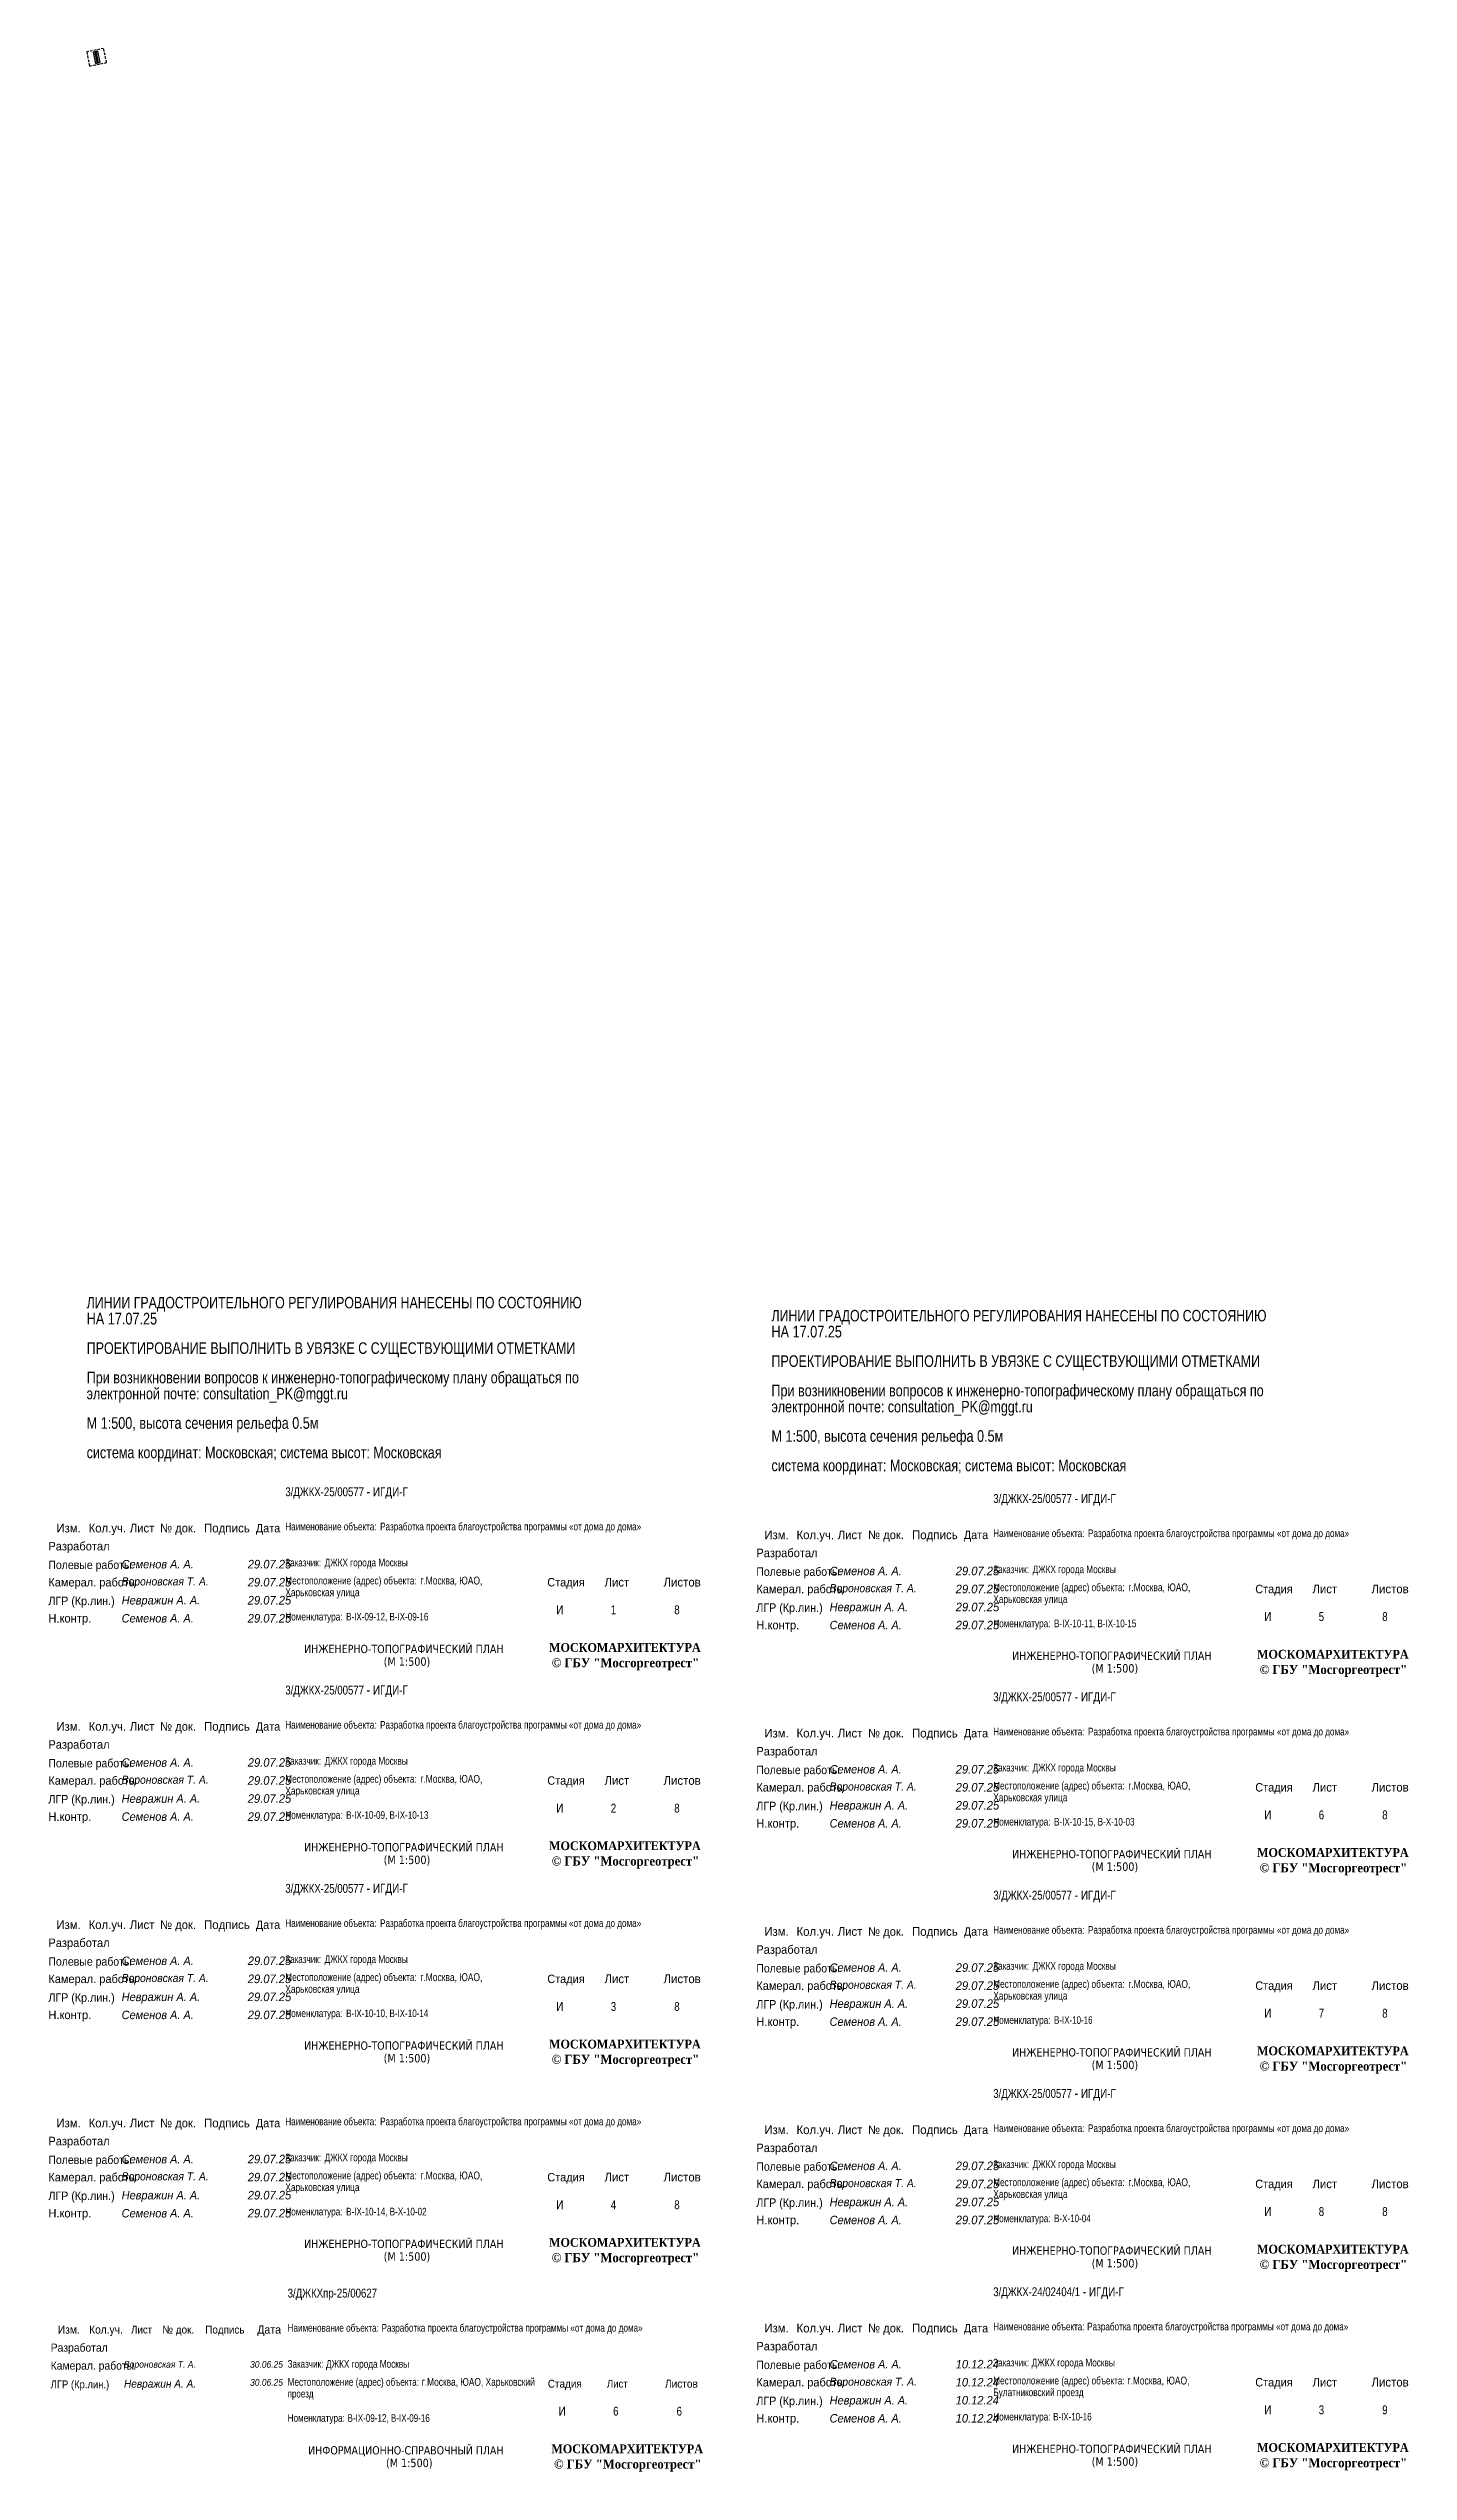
# Model space of a CAD drawing. Extents: x 8646 to 18206, y -17605 to -192.
# Drawn here: x 11242.9 to 11431.5, y -9193.9 to -8857.9 of the extents above; entities that cross this region are included whole.
import ezdxf

# ---------------------------------------------------------------- set-up
doc = ezdxf.new("R2010")
doc.units = 0
doc.linetypes.add('DASHED', pattern=[0.75, 0.5, -0.25])
doc.linetypes.add('LINK_СТАВРОПОЛЬСКАЯ_П_УСЛО', pattern=[0])
doc.layers.get('0').update_dxf_attribs({"linetype": 'CONTINUOUS'})
doc.layers.add('ДВ_ГП_П_МАФ', color=20, linetype='CONTINUOUS')
doc.layers.add('ДВ_ГП_П_СТЕЛА', color=11, linetype='CONTINUOUS')
doc.styles.add('STYLE-ARIAL_NARROW', font='ARIALN.TTF')
doc.styles.add('STYLE-P131', font='P131.ttf')
doc.styles.add('STYLE-P131_IF', font='')
doc.styles.add('STYLE-TAHOMA', font='tahoma.ttf')
doc.styles.add('STYLE-TIMES_NEW_ROMAN', font='timesbd.ttf')
doc.styles.get('STYLE-P131_IF').set_extended_font_data('P131', italic=True)

msp = doc.modelspace()

# ---------------------------------------------------------------- texts
at = {"color": 1, "linetype": 'CONTINUOUS', "style": 'STYLE-ARIAL_NARROW'}
for s, height, width, p in [('ЛИНИИ ГРАДОСТРОИТЕЛЬНОГО РЕГУЛИРОВАНИЯ НАНЕСЕНЫ ПО СОСТОЯНИЮ ', 1.58555, 0.943363, (11248.214, -9032.648)), ('НА 17.07.25', 1.614, 0.950238, (11248.214, -9034.882)), ('ЛИНИИ ГРАДОСТРОИТЕЛЬНОГО РЕГУЛИРОВАНИЯ НАНЕСЕНЫ ПО СОСТОЯНИЮ ', 1.58555, 0.943363, (11343.176, -9034.453)), ('НА 17.07.25', 1.614, 0.950238, (11343.176, -9036.686)), ('ПРОЕКТИРОВАНИЕ ВЫПОЛНИТЬ В УВЯЗКЕ С СУЩЕСТВУЮЩИМИ ОТМЕТКАМИ', 1.59728, 0.946228, (11248.214, -9038.958)), ('ПРОЕКТИРОВАНИЕ ВЫПОЛНИТЬ В УВЯЗКЕ С СУЩЕСТВУЮЩИМИ ОТМЕТКАМИ', 1.59728, 0.946228, (11343.176, -9040.763))]:
    msp.add_text(s, height=height, dxfattribs=dict(at, width=width)).set_placement(p)
at = {"color": 7, "linetype": 'CONTINUOUS'}
for s, height, style, width, p in [('При возникновении вопросов к инженерно-топографическому плану обращаться по ', 1.60537, 'STYLE-ARIAL_NARROW', 0.948179, (11248.214, -9043.042)), ('электронной почте: consultation_PK@mggt.ru', 1.59479, 'STYLE-ARIAL_NARROW', 0.945624, (11248.214, -9045.265)), ('электронной почте: consultation_PK@mggt.ru', 1.59479, 'STYLE-ARIAL_NARROW', 0.945624, (11343.176, -9047.069)), ('При возникновении вопросов к инженерно-топографическому плану обращаться по ', 1.60537, 'STYLE-ARIAL_NARROW', 0.948179, (11343.176, -9044.846)), ('М 1:500, высота сечения рельефа 0.5м', 1.6098, 'STYLE-ARIAL_NARROW', 0.94924, (11248.214, -9049.35)), ('система координат: Московская; система высот: Московская', 1.59998, 'STYLE-ARIAL_NARROW', 0.946881, (11248.214, -9053.428)), ('М 1:500, высота сечения рельефа 0.5м', 1.6098, 'STYLE-ARIAL_NARROW', 0.94924, (11343.176, -9051.154)), ('система координат: Московская; система высот: Московская', 1.59998, 'STYLE-ARIAL_NARROW', 0.946881, (11343.176, -9055.232)), ('3/ДЖКХ-25/00577', 1.22343, 'STYLE-ARIAL_NARROW', 0.950994, (11275.762, -9058.692)), ('-', 1.327, 'STYLE-ARIAL_NARROW', 0.979944, (11287.045, -9058.721)), ('ИГДИ-Г', 1.2519, 'STYLE-ARIAL_NARROW', 0.95943, (11287.913, -9058.7)), ('3/ДЖКХ-25/00577', 1.22343, 'STYLE-ARIAL_NARROW', 0.950994, (11373.936, -9059.63)), ('ИГДИ-Г', 1.2519, 'STYLE-ARIAL_NARROW', 0.95943, (11386.088, -9059.638)), ('-', 1.327, 'STYLE-ARIAL_NARROW', 0.979944, (11385.22, -9059.659)), ('Разработал', 1.182, 'STYLE-P131', 0.972947, (11242.903, -9066.215)), ('Изм.', 1.2015, 'STYLE-P131', 0.978619, (11244.019, -9063.72)), ('Кол.уч.', 1.2036, 'STYLE-P131', 0.979222, (11248.483, -9063.721)), ('Лист', 1.2019, 'STYLE-P131', 0.978724, (11254.186, -9063.721)), ('№ док.', 1.1884, 'STYLE-P131', 0.974807, (11258.402, -9063.717)), ('Подпись', 1.2156, 'STYLE-P131', 0.982602, (11264.478, -9063.724)), ('Дата', 1.1643, 'STYLE-P131', 0.967611, (11271.67, -9063.71)), ('Наименование объекта:', 1.0538, 'STYLE-ARIAL_NARROW', 0.930396, (11275.762, -9063.43)), ('Разработка проекта благоустройства программы «от дома до дома»', 1.0577, 'STYLE-ARIAL_NARROW', 0.931841, (11288.905, -9063.431)), ('Изм.', 1.2015, 'STYLE-P131', 0.978619, (11342.194, -9064.659)), ('Кол.уч.', 1.2036, 'STYLE-P131', 0.979222, (11346.658, -9064.659)), ('Лист', 1.2019, 'STYLE-P131', 0.978724, (11352.361, -9064.659)), ('№ док.', 1.1884, 'STYLE-P131', 0.974807, (11356.577, -9064.655)), ('Подпись', 1.2156, 'STYLE-P131', 0.982602, (11362.653, -9064.662)), ('Дата', 1.1643, 'STYLE-P131', 0.967611, (11369.845, -9064.648)), ('Наименование объекта:', 1.0538, 'STYLE-ARIAL_NARROW', 0.930396, (11373.936, -9064.368)), ('Разработка проекта благоустройства программы «от дома до дома»', 1.0577, 'STYLE-ARIAL_NARROW', 0.931841, (11387.08, -9064.369)), ('Полевые работы', 1.16746, 'STYLE-P131', 0.933178, (11242.903, -9068.802)), ('Семенов А. А.', 1.16961, 'STYLE-P131_IF', 0.96923, (11253.07, -9068.712)), ('29.07.25', 1.1883, 'STYLE-P131_IF', 0.974778, (11270.554, -9068.717)), ('Заказчик:', 1.0555, 'STYLE-ARIAL_NARROW', 0.931027, (11275.762, -9068.43)), ('ДЖКХ города Москвы', 1.06028, 'STYLE-ARIAL_NARROW', 0.932793, (11281.217, -9068.432)), ('Полевые работы', 1.16746, 'STYLE-P131', 0.933178, (11341.078, -9069.74)), ('Разработал', 1.182, 'STYLE-P131', 0.972947, (11341.078, -9067.153)), ('Семенов А. А.', 1.16961, 'STYLE-P131_IF', 0.96923, (11351.245, -9069.65)), ('29.07.25', 1.1883, 'STYLE-P131_IF', 0.974778, (11368.729, -9069.655)), ('Заказчик:', 1.0555, 'STYLE-ARIAL_NARROW', 0.931027, (11373.936, -9069.368)), ('ДЖКХ города Москвы', 1.06028, 'STYLE-ARIAL_NARROW', 0.932793, (11379.392, -9069.37)), ('Камерал. работы', 1.17412, 'STYLE-P131', 0.970589, (11242.903, -9071.213)), ('Вороновская Т. А.', 1.12281, 'STYLE-P131_IF', 0.9545, (11253.07, -9071.074)), ('29.07.25', 1.1883, 'STYLE-P131_IF', 0.974778, (11270.554, -9071.217)), ('Харьковская улица', 1.07496, 'STYLE-ARIAL_NARROW', 0.938117, (11275.762, -9072.561)), ('Местоположение (адрес) объекта:', 1.06224, 'STYLE-ARIAL_NARROW', 0.93351, (11275.762, -9070.932)), ('г.Москва, ЮАО, ', 1.08531, 'STYLE-ARIAL_NARROW', 0.941782, (11294.485, -9070.938)), ('Стадия', 1.1691, 'STYLE-P131', 0.969061, (11312.092, -9071.211)), ('Лист', 1.2019, 'STYLE-P131', 0.978724, (11320.028, -9071.221)), ('Листов', 1.2077, 'STYLE-P131', 0.98037, (11328.211, -9071.222)), ('Камерал. работы', 1.17412, 'STYLE-P131', 0.970589, (11341.078, -9072.151)), ('Вороновская Т. А.', 1.12281, 'STYLE-P131_IF', 0.9545, (11351.245, -9072.012)), ('29.07.25', 1.1883, 'STYLE-P131_IF', 0.974778, (11368.729, -9072.155)), ('Местоположение (адрес) объекта:', 1.06224, 'STYLE-ARIAL_NARROW', 0.93351, (11373.936, -9071.87)), ('г.Москва, ЮАО, ', 1.08531, 'STYLE-ARIAL_NARROW', 0.941782, (11392.66, -9071.877)), ('Стадия', 1.1691, 'STYLE-P131', 0.969061, (11410.267, -9072.15)), ('Лист', 1.2019, 'STYLE-P131', 0.978724, (11418.203, -9072.159)), ('Листов', 1.2077, 'STYLE-P131', 0.98037, (11426.386, -9072.16)), ('ЛГР (Кр.лин.)', 1.18308, 'STYLE-P131', 0.93832, (11242.903, -9073.806)), ('Н.контр.', 1.1891, 'STYLE-P131', 0.97503, (11242.903, -9076.217)), ('Невражин А. А.', 1.17311, 'STYLE-P131_IF', 0.970285, (11253.07, -9073.713)), ('Семенов А. А.', 1.16961, 'STYLE-P131_IF', 0.96923, (11253.07, -9076.212)), ('29.07.25', 1.1883, 'STYLE-P131_IF', 0.974778, (11270.554, -9073.717)), ('29.07.25', 1.1883, 'STYLE-P131_IF', 0.974778, (11270.554, -9076.217)), ('Номенклатура:', 1.06091, 'STYLE-ARIAL_NARROW', 0.933024, (11275.762, -9075.932)), ('B-IX-09-12, B-IX-09-16', 1.04868, 'STYLE-ARIAL_NARROW', 0.928482, (11284.193, -9075.928)), ('И', 1.255, 'STYLE-ARIAL_NARROW', 0.960302, (11313.332, -9075.076)), ('1', 1.227, 'STYLE-ARIAL_NARROW', 0.951985, (11320.896, -9075.068)), ('8', 1.227, 'STYLE-ARIAL_NARROW', 0.951985, (11329.699, -9075.068)), ('ЛГР (Кр.лин.)', 1.18308, 'STYLE-P131', 0.93832, (11341.078, -9074.744)), ('Невражин А. А.', 1.17311, 'STYLE-P131_IF', 0.970285, (11351.245, -9074.651)), ('29.07.25', 1.1883, 'STYLE-P131_IF', 0.974778, (11368.729, -9074.655)), ('Харьковская улица', 1.07496, 'STYLE-ARIAL_NARROW', 0.938117, (11373.936, -9073.499)), ('И', 1.255, 'STYLE-ARIAL_NARROW', 0.960302, (11411.507, -9076.014)), ('5', 1.227, 'STYLE-ARIAL_NARROW', 0.951985, (11419.071, -9076.006)), ('8', 1.227, 'STYLE-ARIAL_NARROW', 0.951985, (11427.874, -9076.006)), ('ИНЖЕНЕРНО-ТОПОГРАФИЧЕСКИЙ ПЛАН ', 1.15576, 'STYLE-TAHOMA', 0.964996, (11278.365, -9080.458)), ('Н.контр.', 1.1891, 'STYLE-P131', 0.97503, (11341.078, -9077.155)), ('Семенов А. А.', 1.16961, 'STYLE-P131_IF', 0.96923, (11351.245, -9077.15)), ('29.07.25', 1.1883, 'STYLE-P131_IF', 0.974778, (11368.729, -9077.155)), ('Номенклатура:', 1.06091, 'STYLE-ARIAL_NARROW', 0.933024, (11373.936, -9076.87)), ('B-IX-10-11, B-IX-10-15', 1.04868, 'STYLE-ARIAL_NARROW', 0.928482, (11382.368, -9076.866)), ('(M 1:500)', 1.1675, 'STYLE-TAHOMA', 0.968588, (11289.401, -9082.211)), ('МОСКОМАРХИТЕКТУРА', 1.21567, 'STYLE-TIMES_NEW_ROMAN', 0.914622, (11312.34, -9080.281)), ('© ГБУ "Мосгоргеотрест" ', 1.25663, 'STYLE-TIMES_NEW_ROMAN', 0.92792, (11312.712, -9082.417)), ('ИНЖЕНЕРНО-ТОПОГРАФИЧЕСКИЙ ПЛАН ', 1.15576, 'STYLE-TAHOMA', 0.964996, (11376.54, -9081.396)), ('(M 1:500)', 1.1675, 'STYLE-TAHOMA', 0.968588, (11387.576, -9083.149)), ('МОСКОМАРХИТЕКТУРА', 1.21567, 'STYLE-TIMES_NEW_ROMAN', 0.914622, (11410.515, -9081.219)), ('© ГБУ "Мосгоргеотрест" ', 1.25663, 'STYLE-TIMES_NEW_ROMAN', 0.92792, (11410.887, -9083.355)), ('3/ДЖКХ-25/00577', 1.22343, 'STYLE-ARIAL_NARROW', 0.950994, (11275.762, -9086.192)), ('3/ДЖКХ-25/00577', 1.22343, 'STYLE-ARIAL_NARROW', 0.950994, (11275.762, -9086.192)), ('-', 1.327, 'STYLE-ARIAL_NARROW', 0.979944, (11287.045, -9086.221)), ('-', 1.327, 'STYLE-ARIAL_NARROW', 0.979944, (11287.045, -9086.221)), ('ИГДИ-Г', 1.2519, 'STYLE-ARIAL_NARROW', 0.95943, (11287.913, -9086.2)), ('ИГДИ-Г', 1.2519, 'STYLE-ARIAL_NARROW', 0.95943, (11287.913, -9086.2)), ('3/ДЖКХ-25/00577', 1.22343, 'STYLE-ARIAL_NARROW', 0.950994, (11373.936, -9087.13)), ('-', 1.327, 'STYLE-ARIAL_NARROW', 0.979944, (11385.22, -9087.159)), ('ИГДИ-Г', 1.2519, 'STYLE-ARIAL_NARROW', 0.95943, (11386.088, -9087.138)), ('Разработал', 1.182, 'STYLE-P131', 0.972947, (11242.903, -9093.715)), ('Изм.', 1.2015, 'STYLE-P131', 0.978619, (11244.019, -9091.22)), ('Кол.уч.', 1.2036, 'STYLE-P131', 0.979222, (11248.483, -9091.221)), ('Лист', 1.2019, 'STYLE-P131', 0.978724, (11254.186, -9091.221)), ('№ док.', 1.1884, 'STYLE-P131', 0.974807, (11258.402, -9091.217)), ('Подпись', 1.2156, 'STYLE-P131', 0.982602, (11264.478, -9091.224)), ('Дата', 1.1643, 'STYLE-P131', 0.967611, (11271.67, -9091.21)), ('Наименование объекта:', 1.0538, 'STYLE-ARIAL_NARROW', 0.930396, (11275.762, -9090.93)), ('Разработка проекта благоустройства программы «от дома до дома»', 1.0577, 'STYLE-ARIAL_NARROW', 0.931841, (11288.905, -9090.931)), ('Изм.', 1.2015, 'STYLE-P131', 0.978619, (11342.194, -9092.159)), ('Кол.уч.', 1.2036, 'STYLE-P131', 0.979222, (11346.658, -9092.159)), ('Лист', 1.2019, 'STYLE-P131', 0.978724, (11352.361, -9092.159)), ('№ док.', 1.1884, 'STYLE-P131', 0.974807, (11356.577, -9092.155)), ('Подпись', 1.2156, 'STYLE-P131', 0.982602, (11362.653, -9092.162)), ('Дата', 1.1643, 'STYLE-P131', 0.967611, (11369.845, -9092.148)), ('Наименование объекта:', 1.0538, 'STYLE-ARIAL_NARROW', 0.930396, (11373.936, -9091.868)), ('Разработка проекта благоустройства программы «от дома до дома»', 1.0577, 'STYLE-ARIAL_NARROW', 0.931841, (11387.08, -9091.869)), ('Полевые работы', 1.16746, 'STYLE-P131', 0.933178, (11242.903, -9096.302)), ('Семенов А. А.', 1.16961, 'STYLE-P131_IF', 0.96923, (11253.07, -9096.212)), ('29.07.25', 1.1883, 'STYLE-P131_IF', 0.974778, (11270.554, -9096.217)), ('Заказчик:', 1.0555, 'STYLE-ARIAL_NARROW', 0.931027, (11275.762, -9095.93)), ('ДЖКХ города Москвы', 1.06028, 'STYLE-ARIAL_NARROW', 0.932793, (11281.217, -9095.932)), ('Разработал', 1.182, 'STYLE-P131', 0.972947, (11341.078, -9094.653)), ('Заказчик:', 1.0555, 'STYLE-ARIAL_NARROW', 0.931027, (11373.936, -9096.868)), ('ДЖКХ города Москвы', 1.06028, 'STYLE-ARIAL_NARROW', 0.932793, (11379.392, -9096.87)), ('Камерал. работы', 1.17412, 'STYLE-P131', 0.970589, (11242.903, -9098.713)), ('Вороновская Т. А.', 1.12281, 'STYLE-P131_IF', 0.9545, (11253.07, -9098.574)), ('29.07.25', 1.1883, 'STYLE-P131_IF', 0.974778, (11270.554, -9098.717)), ('Харьковская улица', 1.07496, 'STYLE-ARIAL_NARROW', 0.938117, (11275.762, -9100.061)), ('Местоположение (адрес) объекта:', 1.06224, 'STYLE-ARIAL_NARROW', 0.93351, (11275.762, -9098.432)), ('г.Москва, ЮАО, ', 1.08531, 'STYLE-ARIAL_NARROW', 0.941782, (11294.485, -9098.438)), ('Стадия', 1.1691, 'STYLE-P131', 0.969061, (11312.092, -9098.711)), ('Лист', 1.2019, 'STYLE-P131', 0.978724, (11320.028, -9098.721)), ('Листов', 1.2077, 'STYLE-P131', 0.98037, (11328.211, -9098.722)), ('Полевые работы', 1.16746, 'STYLE-P131', 0.933178, (11341.078, -9097.24)), ('Камерал. работы', 1.17412, 'STYLE-P131', 0.970589, (11341.078, -9099.651)), ('Вороновская Т. А.', 1.12281, 'STYLE-P131_IF', 0.9545, (11351.245, -9099.512)), ('Семенов А. А.', 1.16961, 'STYLE-P131_IF', 0.96923, (11351.245, -9097.15)), ('29.07.25', 1.1883, 'STYLE-P131_IF', 0.974778, (11368.729, -9097.155)), ('29.07.25', 1.1883, 'STYLE-P131_IF', 0.974778, (11368.729, -9099.655)), ('Местоположение (адрес) объекта:', 1.06224, 'STYLE-ARIAL_NARROW', 0.93351, (11373.936, -9099.37)), ('г.Москва, ЮАО, ', 1.08531, 'STYLE-ARIAL_NARROW', 0.941782, (11392.66, -9099.377)), ('Стадия', 1.1691, 'STYLE-P131', 0.969061, (11410.267, -9099.65)), ('Лист', 1.2019, 'STYLE-P131', 0.978724, (11418.203, -9099.659)), ('Листов', 1.2077, 'STYLE-P131', 0.98037, (11426.386, -9099.66)), ('ЛГР (Кр.лин.)', 1.18308, 'STYLE-P131', 0.93832, (11242.903, -9101.306)), ('Н.контр.', 1.1891, 'STYLE-P131', 0.97503, (11242.903, -9103.717)), ('Невражин А. А.', 1.17311, 'STYLE-P131_IF', 0.970285, (11253.07, -9101.213)), ('Семенов А. А.', 1.16961, 'STYLE-P131_IF', 0.96923, (11253.07, -9103.712)), ('29.07.25', 1.1883, 'STYLE-P131_IF', 0.974778, (11270.554, -9101.217)), ('29.07.25', 1.1883, 'STYLE-P131_IF', 0.974778, (11270.554, -9103.717)), ('Номенклатура:', 1.06091, 'STYLE-ARIAL_NARROW', 0.933024, (11275.762, -9103.432)), ('B-IX-10-09, B-IX-10-13', 1.04868, 'STYLE-ARIAL_NARROW', 0.928482, (11284.193, -9103.428)), ('И', 1.255, 'STYLE-ARIAL_NARROW', 0.960302, (11313.332, -9102.576)), ('2', 1.227, 'STYLE-ARIAL_NARROW', 0.951985, (11320.896, -9102.568)), ('8', 1.227, 'STYLE-ARIAL_NARROW', 0.951985, (11329.699, -9102.568)), ('ЛГР (Кр.лин.)', 1.18308, 'STYLE-P131', 0.93832, (11341.078, -9102.244)), ('Невражин А. А.', 1.17311, 'STYLE-P131_IF', 0.970285, (11351.245, -9102.151)), ('29.07.25', 1.1883, 'STYLE-P131_IF', 0.974778, (11368.729, -9102.155)), ('Харьковская улица', 1.07496, 'STYLE-ARIAL_NARROW', 0.938117, (11373.936, -9100.999)), ('И', 1.255, 'STYLE-ARIAL_NARROW', 0.960302, (11411.507, -9103.514)), ('6', 1.227, 'STYLE-ARIAL_NARROW', 0.951985, (11419.071, -9103.506)), ('8', 1.227, 'STYLE-ARIAL_NARROW', 0.951985, (11427.874, -9103.506)), ('Н.контр.', 1.1891, 'STYLE-P131', 0.97503, (11341.078, -9104.655)), ('Семенов А. А.', 1.16961, 'STYLE-P131_IF', 0.96923, (11351.245, -9104.65)), ('29.07.25', 1.1883, 'STYLE-P131_IF', 0.974778, (11368.729, -9104.655)), ('Номенклатура:', 1.06091, 'STYLE-ARIAL_NARROW', 0.933024, (11373.936, -9104.37)), ('B-IX-10-15, B-X-10-03', 1.05283, 'STYLE-ARIAL_NARROW', 0.930035, (11382.368, -9104.368)), ('ИНЖЕНЕРНО-ТОПОГРАФИЧЕСКИЙ ПЛАН ', 1.15576, 'STYLE-TAHOMA', 0.964996, (11278.365, -9107.958)), ('(M 1:500)', 1.1675, 'STYLE-TAHOMA', 0.968588, (11289.401, -9109.711)), ('МОСКОМАРХИТЕКТУРА', 1.21567, 'STYLE-TIMES_NEW_ROMAN', 0.914622, (11312.34, -9107.781)), ('© ГБУ "Мосгоргеотрест" ', 1.25663, 'STYLE-TIMES_NEW_ROMAN', 0.92792, (11312.712, -9109.917)), ('ИНЖЕНЕРНО-ТОПОГРАФИЧЕСКИЙ ПЛАН ', 1.15576, 'STYLE-TAHOMA', 0.964996, (11376.54, -9108.896)), ('МОСКОМАРХИТЕКТУРА', 1.21567, 'STYLE-TIMES_NEW_ROMAN', 0.914622, (11410.515, -9108.719)), ('3/ДЖКХ-25/00577', 1.22343, 'STYLE-ARIAL_NARROW', 0.950994, (11275.762, -9113.692)), ('ИГДИ-Г', 1.2519, 'STYLE-ARIAL_NARROW', 0.95943, (11287.913, -9113.7)), ('(M 1:500)', 1.1675, 'STYLE-TAHOMA', 0.968588, (11387.576, -9110.649)), ('© ГБУ "Мосгоргеотрест" ', 1.25663, 'STYLE-TIMES_NEW_ROMAN', 0.92792, (11410.887, -9110.855)), ('-', 1.327, 'STYLE-ARIAL_NARROW', 0.979944, (11287.045, -9113.721)), ('3/ДЖКХ-25/00577', 1.22343, 'STYLE-ARIAL_NARROW', 0.950994, (11373.936, -9114.63)), ('-', 1.327, 'STYLE-ARIAL_NARROW', 0.979944, (11385.22, -9114.659)), ('ИГДИ-Г', 1.2519, 'STYLE-ARIAL_NARROW', 0.95943, (11386.088, -9114.638)), ('Изм.', 1.2015, 'STYLE-P131', 0.978619, (11244.019, -9118.72)), ('Кол.уч.', 1.2036, 'STYLE-P131', 0.979222, (11248.483, -9118.721)), ('Лист', 1.2019, 'STYLE-P131', 0.978724, (11254.186, -9118.721)), ('№ док.', 1.1884, 'STYLE-P131', 0.974807, (11258.402, -9118.717)), ('Подпись', 1.2156, 'STYLE-P131', 0.982602, (11264.478, -9118.724)), ('Дата', 1.1643, 'STYLE-P131', 0.967611, (11271.67, -9118.71)), ('Наименование объекта:', 1.0538, 'STYLE-ARIAL_NARROW', 0.930396, (11275.762, -9118.43)), ('Разработка проекта благоустройства программы «от дома до дома»', 1.0577, 'STYLE-ARIAL_NARROW', 0.931841, (11288.905, -9118.431)), ('Изм.', 1.2015, 'STYLE-P131', 0.978619, (11342.194, -9119.659)), ('Кол.уч.', 1.2036, 'STYLE-P131', 0.979222, (11346.658, -9119.659)), ('Лист', 1.2019, 'STYLE-P131', 0.978724, (11352.361, -9119.659)), ('№ док.', 1.1884, 'STYLE-P131', 0.974807, (11356.577, -9119.655)), ('Подпись', 1.2156, 'STYLE-P131', 0.982602, (11362.653, -9119.662)), ('Дата', 1.1643, 'STYLE-P131', 0.967611, (11369.845, -9119.648)), ('Наименование объекта:', 1.0538, 'STYLE-ARIAL_NARROW', 0.930396, (11373.936, -9119.368)), ('Разработка проекта благоустройства программы «от дома до дома»', 1.0577, 'STYLE-ARIAL_NARROW', 0.931841, (11387.08, -9119.369)), ('Полевые работы', 1.16746, 'STYLE-P131', 0.933178, (11242.903, -9123.802)), ('Разработал', 1.182, 'STYLE-P131', 0.972947, (11242.903, -9121.215)), ('Семенов А. А.', 1.16961, 'STYLE-P131_IF', 0.96923, (11253.07, -9123.712)), ('29.07.25', 1.1883, 'STYLE-P131_IF', 0.974778, (11270.554, -9123.717)), ('Заказчик:', 1.0555, 'STYLE-ARIAL_NARROW', 0.931027, (11275.762, -9123.43)), ('ДЖКХ города Москвы', 1.06028, 'STYLE-ARIAL_NARROW', 0.932793, (11281.217, -9123.432)), ('Разработал', 1.182, 'STYLE-P131', 0.972947, (11341.078, -9122.153)), ('Камерал. работы', 1.17412, 'STYLE-P131', 0.970589, (11242.903, -9126.213)), ('Вороновская Т. А.', 1.12281, 'STYLE-P131_IF', 0.9545, (11253.07, -9126.074)), ('29.07.25', 1.1883, 'STYLE-P131_IF', 0.974778, (11270.554, -9126.217)), ('Местоположение (адрес) объекта:', 1.06224, 'STYLE-ARIAL_NARROW', 0.93351, (11275.762, -9125.932)), ('г.Москва, ЮАО, ', 1.08531, 'STYLE-ARIAL_NARROW', 0.941782, (11294.485, -9125.938)), ('Стадия', 1.1691, 'STYLE-P131', 0.969061, (11312.092, -9126.211)), ('Лист', 1.2019, 'STYLE-P131', 0.978724, (11320.028, -9126.221)), ('Листов', 1.2077, 'STYLE-P131', 0.98037, (11328.211, -9126.222)), ('Полевые работы', 1.16746, 'STYLE-P131', 0.933178, (11341.078, -9124.74)), ('Камерал. работы', 1.17412, 'STYLE-P131', 0.970589, (11341.078, -9127.151)), ('Вороновская Т. А.', 1.12281, 'STYLE-P131_IF', 0.9545, (11351.245, -9127.012)), ('Семенов А. А.', 1.16961, 'STYLE-P131_IF', 0.96923, (11351.245, -9124.65)), ('29.07.25', 1.1883, 'STYLE-P131_IF', 0.974778, (11368.729, -9124.655)), ('29.07.25', 1.1883, 'STYLE-P131_IF', 0.974778, (11368.729, -9127.155)), ('Заказчик:', 1.0555, 'STYLE-ARIAL_NARROW', 0.931027, (11373.936, -9124.368)), ('Местоположение (адрес) объекта:', 1.06224, 'STYLE-ARIAL_NARROW', 0.93351, (11373.936, -9126.87)), ('ДЖКХ города Москвы', 1.06028, 'STYLE-ARIAL_NARROW', 0.932793, (11379.392, -9124.37)), ('г.Москва, ЮАО, ', 1.08531, 'STYLE-ARIAL_NARROW', 0.941782, (11392.66, -9126.877)), ('Стадия', 1.1691, 'STYLE-P131', 0.969061, (11410.267, -9127.15)), ('Лист', 1.2019, 'STYLE-P131', 0.978724, (11418.203, -9127.159)), ('Листов', 1.2077, 'STYLE-P131', 0.98037, (11426.386, -9127.16)), ('ЛГР (Кр.лин.)', 1.18308, 'STYLE-P131', 0.93832, (11242.903, -9128.806)), ('Невражин А. А.', 1.17311, 'STYLE-P131_IF', 0.970285, (11253.07, -9128.713)), ('29.07.25', 1.1883, 'STYLE-P131_IF', 0.974778, (11270.554, -9128.717)), ('Харьковская улица', 1.07496, 'STYLE-ARIAL_NARROW', 0.938117, (11275.762, -9127.561)), ('И', 1.255, 'STYLE-ARIAL_NARROW', 0.960302, (11313.332, -9130.076)), ('3', 1.227, 'STYLE-ARIAL_NARROW', 0.951985, (11320.896, -9130.068)), ('8', 1.227, 'STYLE-ARIAL_NARROW', 0.951985, (11329.699, -9130.068)), ('ЛГР (Кр.лин.)', 1.18308, 'STYLE-P131', 0.93832, (11341.078, -9129.744)), ('Невражин А. А.', 1.17311, 'STYLE-P131_IF', 0.970285, (11351.245, -9129.651)), ('29.07.25', 1.1883, 'STYLE-P131_IF', 0.974778, (11368.729, -9129.655)), ('Харьковская улица', 1.07496, 'STYLE-ARIAL_NARROW', 0.938117, (11373.936, -9128.499)), ('Н.контр.', 1.1891, 'STYLE-P131', 0.97503, (11242.903, -9131.217)), ('Семенов А. А.', 1.16961, 'STYLE-P131_IF', 0.96923, (11253.07, -9131.212)), ('29.07.25', 1.1883, 'STYLE-P131_IF', 0.974778, (11270.554, -9131.217)), ('Номенклатура:', 1.06091, 'STYLE-ARIAL_NARROW', 0.933024, (11275.762, -9130.932)), ('B-IX-10-10, B-IX-10-14', 1.04868, 'STYLE-ARIAL_NARROW', 0.928482, (11284.193, -9130.928)), ('Н.контр.', 1.1891, 'STYLE-P131', 0.97503, (11341.078, -9132.155)), ('Семенов А. А.', 1.16961, 'STYLE-P131_IF', 0.96923, (11351.245, -9132.15)), ('29.07.25', 1.1883, 'STYLE-P131_IF', 0.974778, (11368.729, -9132.155)), ('Номенклатура:', 1.06091, 'STYLE-ARIAL_NARROW', 0.933024, (11373.936, -9131.87)), ('B-IX-10-16', 1.0403, 'STYLE-ARIAL_NARROW', 0.925303, (11382.368, -9131.864)), ('И', 1.255, 'STYLE-ARIAL_NARROW', 0.960302, (11411.507, -9131.014)), ('7', 1.227, 'STYLE-ARIAL_NARROW', 0.951985, (11419.071, -9131.006)), ('8', 1.227, 'STYLE-ARIAL_NARROW', 0.951985, (11427.874, -9131.006)), ('ИНЖЕНЕРНО-ТОПОГРАФИЧЕСКИЙ ПЛАН ', 1.15576, 'STYLE-TAHOMA', 0.964996, (11278.365, -9135.458)), ('(M 1:500)', 1.1675, 'STYLE-TAHOMA', 0.968588, (11289.401, -9137.211)), ('МОСКОМАРХИТЕКТУРА', 1.21567, 'STYLE-TIMES_NEW_ROMAN', 0.914622, (11312.34, -9135.281)), ('© ГБУ "Мосгоргеотрест" ', 1.25663, 'STYLE-TIMES_NEW_ROMAN', 0.92792, (11312.712, -9137.417)), ('ИНЖЕНЕРНО-ТОПОГРАФИЧЕСКИЙ ПЛАН ', 1.15576, 'STYLE-TAHOMA', 0.964996, (11376.54, -9136.396)), ('МОСКОМАРХИТЕКТУРА', 1.21567, 'STYLE-TIMES_NEW_ROMAN', 0.914622, (11410.515, -9136.219)), ('(M 1:500)', 1.1675, 'STYLE-TAHOMA', 0.968588, (11387.576, -9138.149)), ('© ГБУ "Мосгоргеотрест" ', 1.25663, 'STYLE-TIMES_NEW_ROMAN', 0.92792, (11410.887, -9138.355)), ('3/ДЖКХ-25/00577', 1.22343, 'STYLE-ARIAL_NARROW', 0.950994, (11373.936, -9142.13)), ('-', 1.327, 'STYLE-ARIAL_NARROW', 0.979944, (11385.22, -9142.159)), ('ИГДИ-Г', 1.2519, 'STYLE-ARIAL_NARROW', 0.95943, (11386.088, -9142.138)), ('Изм.', 1.2015, 'STYLE-P131', 0.978619, (11244.019, -9146.22)), ('Кол.уч.', 1.2036, 'STYLE-P131', 0.979222, (11248.483, -9146.221)), ('Лист', 1.2019, 'STYLE-P131', 0.978724, (11254.186, -9146.221)), ('№ док.', 1.1884, 'STYLE-P131', 0.974807, (11258.402, -9146.217)), ('Подпись', 1.2156, 'STYLE-P131', 0.982602, (11264.478, -9146.224)), ('Дата', 1.1643, 'STYLE-P131', 0.967611, (11271.67, -9146.21)), ('Наименование объекта:', 1.0538, 'STYLE-ARIAL_NARROW', 0.930396, (11275.762, -9145.93)), ('Разработка проекта благоустройства программы «от дома до дома»', 1.0577, 'STYLE-ARIAL_NARROW', 0.931841, (11288.905, -9145.931)), ('Изм.', 1.2015, 'STYLE-P131', 0.978619, (11342.194, -9147.159)), ('Кол.уч.', 1.2036, 'STYLE-P131', 0.979222, (11346.658, -9147.159)), ('Лист', 1.2019, 'STYLE-P131', 0.978724, (11352.361, -9147.159)), ('№ док.', 1.1884, 'STYLE-P131', 0.974807, (11356.577, -9147.155)), ('Подпись', 1.2156, 'STYLE-P131', 0.982602, (11362.653, -9147.162)), ('Дата', 1.1643, 'STYLE-P131', 0.967611, (11369.845, -9147.148)), ('Наименование объекта:', 1.0538, 'STYLE-ARIAL_NARROW', 0.930396, (11373.936, -9146.868)), ('Разработка проекта благоустройства программы «от дома до дома»', 1.0577, 'STYLE-ARIAL_NARROW', 0.931841, (11387.08, -9146.869)), ('Разработал', 1.182, 'STYLE-P131', 0.972947, (11242.903, -9148.715)), ('Разработал', 1.182, 'STYLE-P131', 0.972947, (11341.078, -9149.653)), ('Полевые работы', 1.16746, 'STYLE-P131', 0.933178, (11242.903, -9151.302)), ('Камерал. работы', 1.17412, 'STYLE-P131', 0.970589, (11242.903, -9153.713)), ('Вороновская Т. А.', 1.12281, 'STYLE-P131_IF', 0.9545, (11253.07, -9153.574)), ('Семенов А. А.', 1.16961, 'STYLE-P131_IF', 0.96923, (11253.07, -9151.212)), ('29.07.25', 1.1883, 'STYLE-P131_IF', 0.974778, (11270.554, -9151.217)), ('29.07.25', 1.1883, 'STYLE-P131_IF', 0.974778, (11270.554, -9153.717)), ('Заказчик:', 1.0555, 'STYLE-ARIAL_NARROW', 0.931027, (11275.762, -9150.93)), ('Местоположение (адрес) объекта:', 1.06224, 'STYLE-ARIAL_NARROW', 0.93351, (11275.762, -9153.432)), ('ДЖКХ города Москвы', 1.06028, 'STYLE-ARIAL_NARROW', 0.932793, (11281.217, -9150.932)), ('г.Москва, ЮАО, ', 1.08531, 'STYLE-ARIAL_NARROW', 0.941782, (11294.485, -9153.438)), ('Стадия', 1.1691, 'STYLE-P131', 0.969061, (11312.092, -9153.711)), ('Лист', 1.2019, 'STYLE-P131', 0.978724, (11320.028, -9153.721)), ('Листов', 1.2077, 'STYLE-P131', 0.98037, (11328.211, -9153.722)), ('Полевые работы', 1.16746, 'STYLE-P131', 0.933178, (11341.078, -9152.24)), ('Семенов А. А.', 1.16961, 'STYLE-P131_IF', 0.96923, (11351.245, -9152.15)), ('29.07.25', 1.1883, 'STYLE-P131_IF', 0.974778, (11368.729, -9152.155)), ('Заказчик:', 1.0555, 'STYLE-ARIAL_NARROW', 0.931027, (11373.936, -9151.868)), ('ДЖКХ города Москвы', 1.06028, 'STYLE-ARIAL_NARROW', 0.932793, (11379.392, -9151.87)), ('ЛГР (Кр.лин.)', 1.18308, 'STYLE-P131', 0.93832, (11242.903, -9156.306)), ('Невражин А. А.', 1.17311, 'STYLE-P131_IF', 0.970285, (11253.07, -9156.213)), ('29.07.25', 1.1883, 'STYLE-P131_IF', 0.974778, (11270.554, -9156.217)), ('Харьковская улица', 1.07496, 'STYLE-ARIAL_NARROW', 0.938117, (11275.762, -9155.061)), ('И', 1.255, 'STYLE-ARIAL_NARROW', 0.960302, (11313.332, -9157.576)), ('8', 1.227, 'STYLE-ARIAL_NARROW', 0.951985, (11329.699, -9157.568)), ('ЛГР (Кр.лин.)', 1.18308, 'STYLE-P131', 0.93832, (11341.078, -9157.244)), ('Камерал. работы', 1.17412, 'STYLE-P131', 0.970589, (11341.078, -9154.651)), ('Вороновская Т. А.', 1.12281, 'STYLE-P131_IF', 0.9545, (11351.245, -9154.512)), ('Невражин А. А.', 1.17311, 'STYLE-P131_IF', 0.970285, (11351.245, -9157.151)), ('29.07.25', 1.1883, 'STYLE-P131_IF', 0.974778, (11368.729, -9154.655)), ('29.07.25', 1.1883, 'STYLE-P131_IF', 0.974778, (11368.729, -9157.155)), ('Харьковская улица', 1.07496, 'STYLE-ARIAL_NARROW', 0.938117, (11373.936, -9155.999)), ('Местоположение (адрес) объекта:', 1.06224, 'STYLE-ARIAL_NARROW', 0.93351, (11373.936, -9154.37)), ('г.Москва, ЮАО, ', 1.08531, 'STYLE-ARIAL_NARROW', 0.941782, (11392.66, -9154.377)), ('Стадия', 1.1691, 'STYLE-P131', 0.969061, (11410.267, -9154.65)), ('Лист', 1.2019, 'STYLE-P131', 0.978724, (11418.203, -9154.659)), ('Листов', 1.2077, 'STYLE-P131', 0.98037, (11426.386, -9154.66)), ('Н.контр.', 1.1891, 'STYLE-P131', 0.97503, (11242.903, -9158.717)), ('Семенов А. А.', 1.16961, 'STYLE-P131_IF', 0.96923, (11253.07, -9158.712)), ('29.07.25', 1.1883, 'STYLE-P131_IF', 0.974778, (11270.554, -9158.717)), ('Номенклатура:', 1.06091, 'STYLE-ARIAL_NARROW', 0.933024, (11275.762, -9158.432)), ('B-IX-10-14, B-X-10-02', 1.05283, 'STYLE-ARIAL_NARROW', 0.930035, (11284.193, -9158.43)), ('4', 1.227, 'STYLE-ARIAL_NARROW', 0.951985, (11320.896, -9157.568)), ('Н.контр.', 1.1891, 'STYLE-P131', 0.97503, (11341.078, -9159.655)), ('Семенов А. А.', 1.16961, 'STYLE-P131_IF', 0.96923, (11351.245, -9159.65)), ('29.07.25', 1.1883, 'STYLE-P131_IF', 0.974778, (11368.729, -9159.655)), ('Номенклатура:', 1.06091, 'STYLE-ARIAL_NARROW', 0.933024, (11373.936, -9159.37)), ('B-X-10-04', 1.0488, 'STYLE-ARIAL_NARROW', 0.92854, (11382.368, -9159.367)), ('И', 1.255, 'STYLE-ARIAL_NARROW', 0.960302, (11411.507, -9158.514)), ('8', 1.227, 'STYLE-ARIAL_NARROW', 0.951985, (11419.071, -9158.506)), ('8', 1.227, 'STYLE-ARIAL_NARROW', 0.951985, (11427.874, -9158.506)), ('ИНЖЕНЕРНО-ТОПОГРАФИЧЕСКИЙ ПЛАН ', 1.15576, 'STYLE-TAHOMA', 0.964996, (11278.365, -9162.958)), ('МОСКОМАРХИТЕКТУРА', 1.21567, 'STYLE-TIMES_NEW_ROMAN', 0.914622, (11312.34, -9162.781)), ('ИНЖЕНЕРНО-ТОПОГРАФИЧЕСКИЙ ПЛАН ', 1.15576, 'STYLE-TAHOMA', 0.964996, (11376.54, -9163.896)), ('МОСКОМАРХИТЕКТУРА', 1.21567, 'STYLE-TIMES_NEW_ROMAN', 0.914622, (11410.515, -9163.719)), ('(M 1:500)', 1.1675, 'STYLE-TAHOMA', 0.968588, (11289.401, -9164.711)), ('© ГБУ "Мосгоргеотрест" ', 1.25663, 'STYLE-TIMES_NEW_ROMAN', 0.92792, (11312.712, -9164.917)), ('(M 1:500)', 1.1675, 'STYLE-TAHOMA', 0.968588, (11387.576, -9165.649)), ('© ГБУ "Мосгоргеотрест" ', 1.25663, 'STYLE-TIMES_NEW_ROMAN', 0.92792, (11410.887, -9165.855)), ('3/ДЖКХпр-25/00627', 1.22517, 'STYLE-ARIAL_NARROW', 0.951519, (11276.083, -9169.817)), ('3/ДЖКХ-24/02404/1', 1.2237, 'STYLE-ARIAL_NARROW', 0.951076, (11373.936, -9169.63)), ('-', 1.327, 'STYLE-ARIAL_NARROW', 0.979944, (11386.336, -9169.659)), ('ИГДИ-Г', 1.2519, 'STYLE-ARIAL_NARROW', 0.95943, (11387.204, -9169.638)), ('Разработал', 1.1233, 'STYLE-P131', 0.954669, (11243.224, -9177.323)), ('Изм.', 1.1129, 'STYLE-P131', 0.951224, (11244.216, -9174.82)), ('Кол.уч.', 1.1129, 'STYLE-P131', 0.951233, (11248.556, -9174.82)), ('Лист', 1.0684, 'STYLE-P131', 0.935742, (11254.384, -9174.808)), ('№ док.', 1.0862, 'STYLE-P131', 0.942102, (11258.724, -9174.813)), ('Подпись', 1.0827, 'STYLE-P131', 0.940861, (11264.675, -9174.812)), ('Дата', 1.1443, 'STYLE-P131', 0.961414, (11271.867, -9174.829)), ('Наименование объекта:', 1.0538, 'STYLE-ARIAL_NARROW', 0.930396, (11276.083, -9174.554)), ('Разработка проекта благоустройства программы «от дома до дома»', 1.0577, 'STYLE-ARIAL_NARROW', 0.931841, (11289.102, -9174.555)), ('Разработал', 1.182, 'STYLE-P131', 0.972947, (11341.078, -9177.153)), ('Изм.', 1.2015, 'STYLE-P131', 0.978619, (11342.194, -9174.659)), ('Кол.уч.', 1.2036, 'STYLE-P131', 0.979222, (11346.658, -9174.659)), ('Лист', 1.2019, 'STYLE-P131', 0.978724, (11352.361, -9174.659)), ('№ док.', 1.1884, 'STYLE-P131', 0.974807, (11356.577, -9174.655)), ('Подпись', 1.2156, 'STYLE-P131', 0.982602, (11362.653, -9174.662)), ('Дата', 1.1643, 'STYLE-P131', 0.967611, (11369.845, -9174.648)), ('Наименование объекта:', 1.0538, 'STYLE-ARIAL_NARROW', 0.930396, (11373.936, -9174.368)), ('Разработка проекта благоустройства программы «от дома до дома»', 1.0577, 'STYLE-ARIAL_NARROW', 0.931841, (11386.956, -9174.369)), ('Камерал. работы', 1.12493, 'STYLE-P131', 0.955196, (11243.224, -9179.824)), ('Вороновская Т. А.', 0.9505, 'STYLE-P131_IF', 0.931251, (11253.392, -9179.56)), ('30.06.25', 0.9441, 'STYLE-P131_IF', 0.928585, (11270.875, -9179.558)), ('Заказчик:', 1.0555, 'STYLE-ARIAL_NARROW', 0.931027, (11276.083, -9179.554)), ('ДЖКХ города Москвы', 1.06028, 'STYLE-ARIAL_NARROW', 0.932793, (11281.415, -9179.556)), ('Полевые работы', 1.16746, 'STYLE-P131', 0.933178, (11341.078, -9179.74)), ('Семенов А. А.', 1.16961, 'STYLE-P131_IF', 0.96923, (11351.245, -9179.65)), ('10.12.24', 1.1817, 'STYLE-P131_IF', 0.972851, (11368.729, -9179.653)), ('Заказчик:', 1.0555, 'STYLE-ARIAL_NARROW', 0.931027, (11373.936, -9179.368)), ('ДЖКХ города Москвы', 1.06028, 'STYLE-ARIAL_NARROW', 0.932793, (11379.268, -9179.37)), ('ЛГР (Кр.лин.)', 1.08469, 'STYLE-P131', 0.903459, (11243.224, -9182.403)), ('Невражин А. А.', 1.10277, 'STYLE-P131_IF', 0.947811, (11253.392, -9182.317)), ('30.06.25', 0.9441, 'STYLE-P131_IF', 0.928585, (11270.875, -9182.058)), ('проезд', 1.0425, 'STYLE-ARIAL_NARROW', 0.926143, (11276.083, -9183.676)), ('Местоположение (адрес) объекта:', 1.06224, 'STYLE-ARIAL_NARROW', 0.93351, (11276.083, -9182.056)), ('г.Москва, ЮАО, Харьковский ', 1.07868, 'STYLE-ARIAL_NARROW', 0.93944, (11294.682, -9182.061)), ('Стадия', 1.0904, 'STYLE-P131', 0.943572, (11312.165, -9182.314)), ('Лист', 1.0684, 'STYLE-P131', 0.935742, (11320.349, -9182.308)), ('Листов', 1.1044, 'STYLE-P131', 0.948377, (11328.409, -9182.318)), ('Камерал. работы', 1.17412, 'STYLE-P131', 0.970589, (11341.078, -9182.151)), ('Вороновская Т. А.', 1.09475, 'STYLE-P131_IF', 0.982822, (11351.245, -9182.039)), ('10.12.24', 1.1817, 'STYLE-P131_IF', 0.972851, (11368.729, -9182.153)), ('Местоположение (адрес) объекта:', 1.06224, 'STYLE-ARIAL_NARROW', 0.93351, (11373.936, -9181.87)), ('Булатниковский проезд', 1.06602, 'STYLE-ARIAL_NARROW', 0.934891, (11373.936, -9183.496)), ('г.Москва, ЮАО, ', 1.08531, 'STYLE-ARIAL_NARROW', 0.941782, (11392.536, -9181.877)), ('Стадия', 1.1691, 'STYLE-P131', 0.969061, (11410.267, -9182.15)), ('Лист', 1.2019, 'STYLE-P131', 0.978724, (11418.203, -9182.159)), ('Листов', 1.2077, 'STYLE-P131', 0.98037, (11426.386, -9182.16)), ('Номенклатура:', 1.06091, 'STYLE-ARIAL_NARROW', 0.933024, (11276.083, -9187.056)), ('B-IX-09-12, B-IX-09-16', 1.04868, 'STYLE-ARIAL_NARROW', 0.928482, (11284.39, -9187.053)), ('И', 1.255, 'STYLE-ARIAL_NARROW', 0.960302, (11313.653, -9186.2)), ('6', 1.227, 'STYLE-ARIAL_NARROW', 0.951985, (11321.217, -9186.192)), ('6', 1.227, 'STYLE-ARIAL_NARROW', 0.951985, (11330.02, -9186.192)), ('ЛГР (Кр.лин.)', 1.18308, 'STYLE-P131', 0.93832, (11341.078, -9184.744)), ('Н.контр.', 1.1891, 'STYLE-P131', 0.97503, (11341.078, -9187.155)), ('Невражин А. А.', 1.17311, 'STYLE-P131_IF', 0.970285, (11351.245, -9184.651)), ('Семенов А. А.', 1.16961, 'STYLE-P131_IF', 0.96923, (11351.245, -9187.15)), ('10.12.24', 1.1817, 'STYLE-P131_IF', 0.972851, (11368.729, -9184.653)), ('10.12.24', 1.1817, 'STYLE-P131_IF', 0.972851, (11368.729, -9187.153)), ('Номенклатура:', 1.06091, 'STYLE-ARIAL_NARROW', 0.933024, (11373.936, -9186.87)), ('B-IX-10-16', 1.0403, 'STYLE-ARIAL_NARROW', 0.925303, (11382.244, -9186.864)), ('И', 1.255, 'STYLE-ARIAL_NARROW', 0.960302, (11411.507, -9186.014)), ('3', 1.227, 'STYLE-ARIAL_NARROW', 0.951985, (11419.071, -9186.006)), ('9', 1.227, 'STYLE-ARIAL_NARROW', 0.951985, (11427.874, -9186.006)), ('ИНЖЕНЕРНО-ТОПОГРАФИЧЕСКИЙ ПЛАН ', 1.15576, 'STYLE-TAHOMA', 0.964996, (11376.54, -9191.396)), ('ИНФОРМАЦИОННО-СПРАВОЧНЫЙ ПЛАН ', 1.14691, 'STYLE-TAHOMA', 0.962235, (11278.935, -9191.58)), ('(M 1:500)', 1.1675, 'STYLE-TAHOMA', 0.968588, (11289.722, -9193.335)), ('МОСКОМАРХИТЕКТУРА', 1.21567, 'STYLE-TIMES_NEW_ROMAN', 0.914622, (11312.661, -9191.405)), ('© ГБУ "Мосгоргеотрест" ', 1.25663, 'STYLE-TIMES_NEW_ROMAN', 0.92792, (11313.033, -9193.541)), ('(M 1:500)', 1.1675, 'STYLE-TAHOMA', 0.968588, (11387.576, -9193.149)), ('МОСКОМАРХИТЕКТУРА', 1.21567, 'STYLE-TIMES_NEW_ROMAN', 0.914622, (11410.515, -9191.219)), ('© ГБУ "Мосгоргеотрест" ', 1.25663, 'STYLE-TIMES_NEW_ROMAN', 0.92792, (11410.887, -9193.355))]:
    msp.add_text(s, height=height, dxfattribs=dict(at, style=style, width=width)).set_placement(p)

# ---------------------------------------------------------------- blocks, each defined once
blk = doc.blocks.new('*U720')
at = {"layer": 'ДВ_ГП_П_МАФ', "color": 7, "linetype": 'DASHED', "ltscale": 0.35}
blk.add_lwpolyline([(0.6, -0.5), (0.6, 0.5), (-0.6, 0.5), (-0.6, -0.5)], close=True, dxfattribs=at)
at = {"layer": 'ДВ_ГП_П_МАФ', "ltscale": 0.2}
blk.add_lwpolyline([(0.17, -0.4), (0.17, 0.4), (-0.17, 0.4), (-0.17, -0.4)], close=True, dxfattribs=at)
at = {"layer": 'ДВ_ГП_П_МАФ', "linetype": 'LINK_СТАВРОПОЛЬСКАЯ_П_УСЛО', "const_width": 0.175}
blk.add_lwpolyline([(0, -0.4), (0, 0.4)], dxfattribs=at)

# ---------------------------------------------------------------- block references
at = {"layer": 'ДВ_ГП_П_СТЕЛА', "linetype": 'CONTINUOUS', "xscale": 2, "yscale": 2, "zscale": 2, "rotation": 191.4863743135236}
msp.add_blockref('*U720', (11249.592, -8859.159), dxfattribs=at)

msp.set_redraw_order([(e.dxf.handle, doc.entitydb.next_handle()) for e in msp.query("TEXT MTEXT ATTDEF DIMENSION ARC_DIMENSION")])  # texts and dimensions are drawn at this point

doc.saveas('drawing.dxf')
